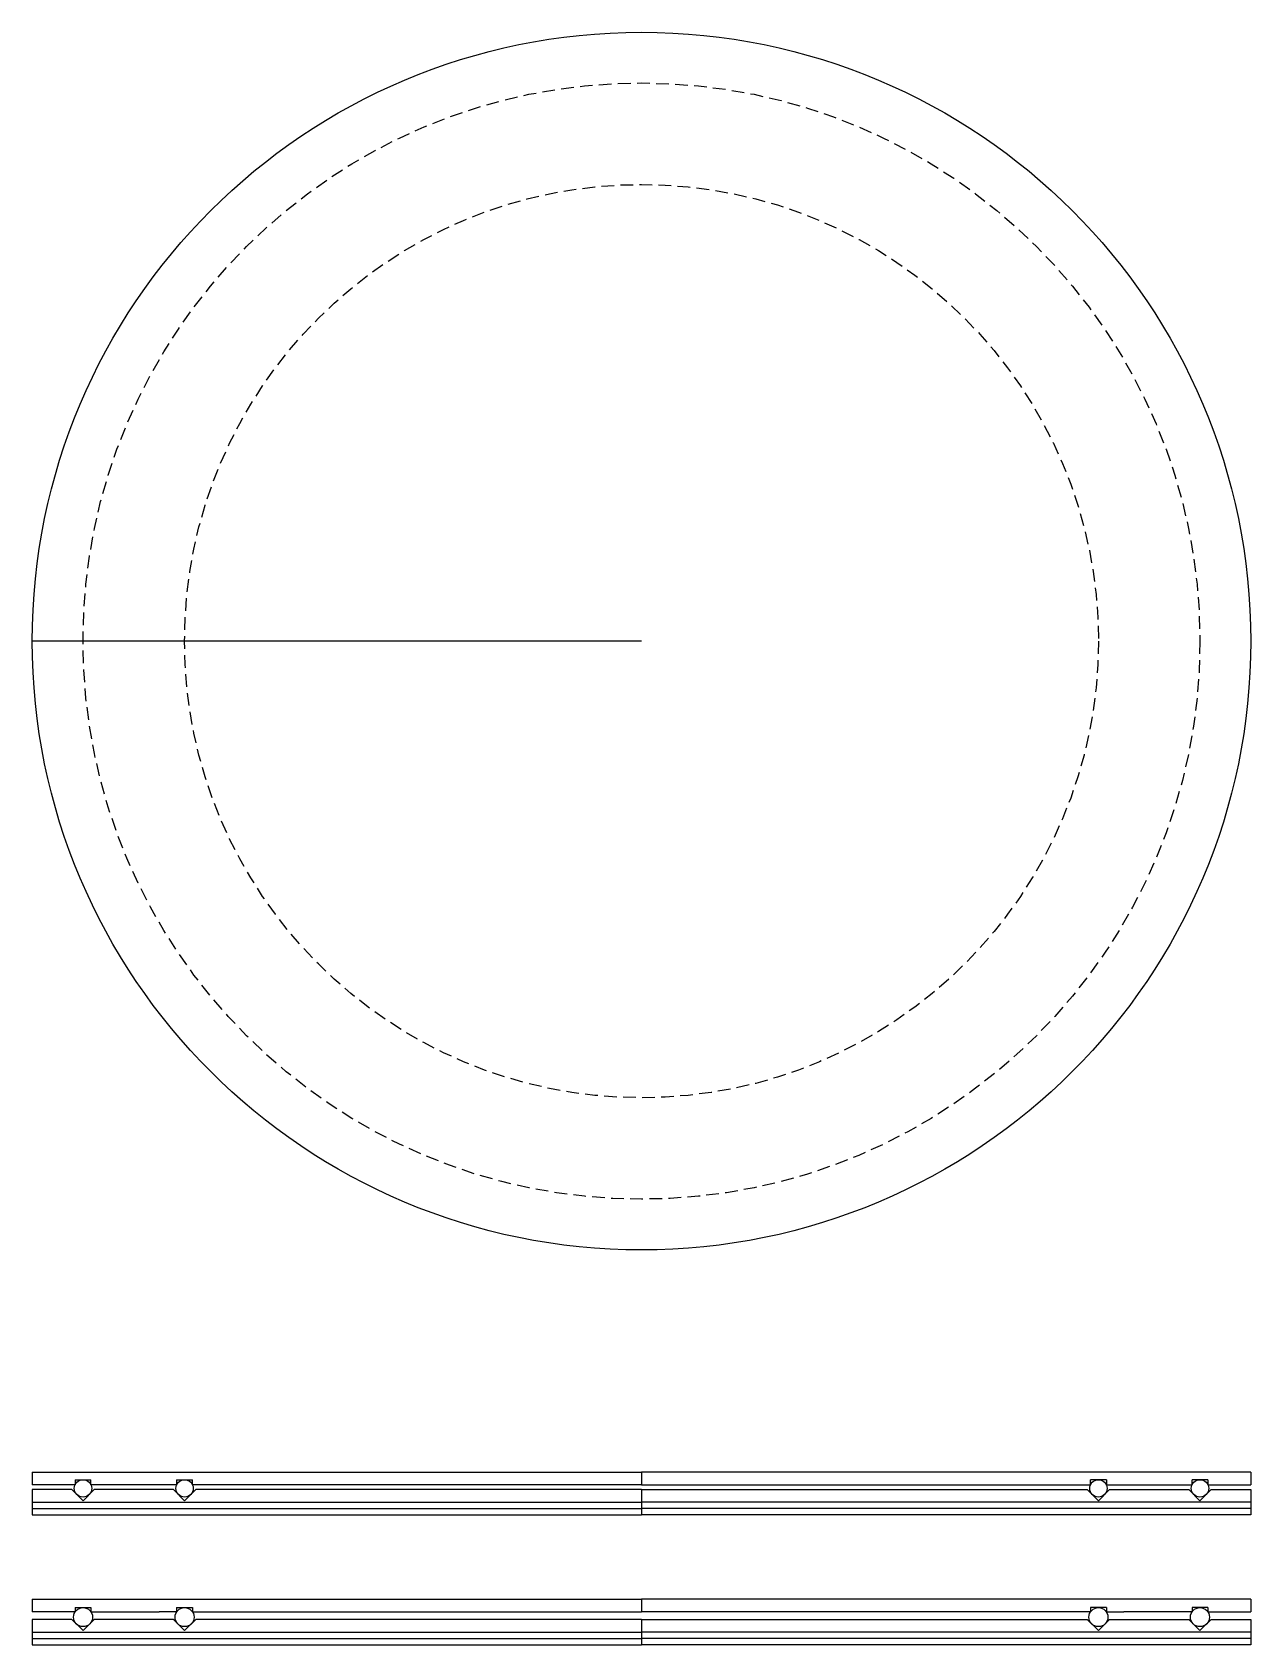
# Model space of a CAD drawing. Header units: inches. Extents: x -116 to 250, y -285 to 80.
# Drawn here: x -44.03 to -20.03, y -94.52 to -62.73 of the extents above; entities that cross this region are included whole.
import ezdxf

# ---------------------------------------------------------------- set-up
doc = ezdxf.new("R2010")
doc.units = ezdxf.units.IN
doc.header["$MEASUREMENT"] = 0
doc.linetypes.add('DASHED2', pattern=[0.375, 0.25, -0.125])

msp = doc.modelspace()

# ---------------------------------------------------------------- linework, layer by layer
for p, q in [((-43.03321, -74.73401), (-44.03321, -74.73401)), ((-32.03321, -74.73401), (-43.03321, -74.73401)), ((-44.03321, -91.11279), (-41.53321, -91.11279)), ((-44.03321, -91.11279), (-44.03321, -91.36279)), ((-41.53321, -91.11279), (-32.03321, -91.11279)), ((-32.03321, -91.11279), (-32.03321, -91.36279)), ((-22.53321, -91.11279), (-32.03321, -91.11279)), ((-32.03321, -91.11279), (-32.03321, -91.36279)), ((-20.03321, -91.11279), (-22.53321, -91.11279)), ((-20.03321, -91.11279), (-20.03321, -91.36279)), ((-43.18946, -91.36279), (-44.03321, -91.36279)), ((-43.25418, -91.4565), (-44.03321, -91.4565)), ((-44.03321, -91.4565), (-44.03321, -91.9565)), ((-43.03321, -91.67747), (-43.25418, -91.4565)), ((-43.18946, -91.26252), (-42.87696, -91.26252)), ((-43.18946, -91.26252), (-43.18946, -91.36279)), ((-42.81224, -91.4565), (-43.03321, -91.67747)), ((-42.87696, -91.36279), (-42.87696, -91.26252)), ((-41.53321, -91.36279), (-42.87696, -91.36279)), ((-41.53321, -91.4565), (-42.81224, -91.4565)), ((-41.18946, -91.36279), (-41.53321, -91.36279)), ((-41.25418, -91.4565), (-41.53321, -91.4565)), ((-41.03321, -91.67747), (-41.25418, -91.4565)), ((-41.18946, -91.26252), (-40.87696, -91.26252)), ((-41.18946, -91.26252), (-41.18946, -91.36279)), ((-40.81224, -91.4565), (-41.03321, -91.67747)), ((-40.87696, -91.36279), (-40.87696, -91.26252)), ((-32.03321, -91.36279), (-40.87696, -91.36279)), ((-32.03321, -91.4565), (-40.81224, -91.4565)), ((-32.03321, -91.36279), (-23.18946, -91.36279)), ((-32.03321, -91.4565), (-32.03321, -91.7065)), ((-32.03321, -91.4565), (-23.25418, -91.4565)), ((-32.03321, -91.4565), (-32.03321, -91.7065)), ((-23.25418, -91.4565), (-23.03321, -91.67747)), ((-22.87696, -91.26252), (-23.18946, -91.26252)), ((-23.18946, -91.36279), (-23.18946, -91.26252)), ((-23.03321, -91.67747), (-22.81224, -91.4565)), ((-22.87696, -91.26252), (-22.87696, -91.36279)), ((-22.87696, -91.36279), (-22.53321, -91.36279)), ((-22.81224, -91.4565), (-22.53321, -91.4565)), ((-22.53321, -91.36279), (-21.18946, -91.36279)), ((-22.53321, -91.4565), (-21.25418, -91.4565)), ((-21.25418, -91.4565), (-21.03321, -91.67747)), ((-20.87696, -91.26252), (-21.18946, -91.26252)), ((-21.18946, -91.36279), (-21.18946, -91.26252)), ((-21.03321, -91.67747), (-20.81224, -91.4565)), ((-20.87696, -91.26252), (-20.87696, -91.36279)), ((-20.87696, -91.36279), (-20.03321, -91.36279)), ((-20.81224, -91.4565), (-20.03321, -91.4565)), ((-20.03321, -91.4565), (-20.03321, -91.9565)), ((-44.03321, -91.7065), (-41.53321, -91.7065)), ((-44.03321, -91.8315), (-41.53321, -91.8315)), ((-41.53321, -91.7065), (-32.03321, -91.7065)), ((-41.53321, -91.8315), (-32.03321, -91.8315)), ((-32.03321, -91.7065), (-32.03321, -91.8315)), ((-22.53321, -91.7065), (-32.03321, -91.7065)), ((-32.03321, -91.7065), (-32.03321, -91.8315)), ((-32.03321, -91.8315), (-32.03321, -91.9565)), ((-22.53321, -91.8315), (-32.03321, -91.8315)), ((-32.03321, -91.8315), (-32.03321, -91.9565)), ((-20.03321, -91.7065), (-22.53321, -91.7065)), ((-20.03321, -91.8315), (-22.53321, -91.8315)), ((-44.03321, -91.9565), (-41.53321, -91.9565)), ((-41.53321, -91.9565), (-32.03321, -91.9565)), ((-22.53321, -91.9565), (-32.03321, -91.9565)), ((-20.03321, -91.9565), (-22.53321, -91.9565)), ((-44.03321, -93.61795), (-41.53321, -93.61795)), ((-44.03321, -93.61795), (-44.03321, -93.86795)), ((-41.53321, -93.61795), (-32.03321, -93.61795)), ((-32.03321, -93.61795), (-32.03321, -93.86795)), ((-22.53321, -93.61795), (-32.03321, -93.61795)), ((-32.03321, -93.61795), (-32.03321, -93.86795)), ((-20.03321, -93.61795), (-22.53321, -93.61795)), ((-20.03321, -93.61795), (-20.03321, -93.86795)), ((-43.18946, -93.86795), (-44.03321, -93.86795)), ((-43.25418, -94.0158), (-44.03321, -94.0158)), ((-44.03321, -94.0158), (-44.03321, -94.5158)), ((-43.03321, -94.23677), (-43.25418, -94.0158)), ((-43.18946, -93.7841), (-42.87696, -93.7841)), ((-43.18946, -93.7841), (-43.18946, -93.86795)), ((-42.81224, -94.0158), (-43.03321, -94.23677)), ((-42.87696, -93.7841), (-42.87696, -93.86795)), ((-42.87696, -93.86795), (-41.53321, -93.86795)), ((-41.53321, -94.0158), (-42.81224, -94.0158)), ((-41.18946, -93.86795), (-41.53321, -93.86795)), ((-41.25418, -94.0158), (-41.53321, -94.0158)), ((-41.03321, -94.23677), (-41.25418, -94.0158)), ((-41.18946, -93.7841), (-40.87696, -93.7841)), ((-41.18946, -93.7841), (-41.18946, -93.86795)), ((-40.81224, -94.0158), (-41.03321, -94.23677)), ((-40.87696, -93.7841), (-40.87696, -93.86795)), ((-40.87696, -93.86795), (-32.03321, -93.86795)), ((-32.03321, -94.0158), (-40.81224, -94.0158)), ((-23.18946, -93.86795), (-32.03321, -93.86795)), ((-32.03321, -94.0158), (-32.03321, -94.5158)), ((-32.03321, -94.0158), (-23.25418, -94.0158)), ((-32.03321, -94.0158), (-32.03321, -94.5158)), ((-23.25418, -94.0158), (-23.03321, -94.23677)), ((-23.18946, -93.7841), (-23.18946, -93.86795)), ((-22.87696, -93.7841), (-23.18946, -93.7841)), ((-23.03321, -94.23677), (-22.81224, -94.0158)), ((-22.87696, -93.7841), (-22.87696, -93.86795)), ((-22.87696, -93.86795), (-22.53321, -93.86795)), ((-22.81224, -94.0158), (-22.53321, -94.0158)), ((-21.18946, -93.86795), (-22.53321, -93.86795)), ((-22.53321, -94.0158), (-21.25418, -94.0158)), ((-21.25418, -94.0158), (-21.03321, -94.23677)), ((-21.18946, -93.7841), (-21.18946, -93.86795)), ((-20.87696, -93.7841), (-21.18946, -93.7841)), ((-21.03321, -94.23677), (-20.81224, -94.0158)), ((-20.87696, -93.7841), (-20.87696, -93.86795)), ((-20.87696, -93.86795), (-20.03321, -93.86795)), ((-20.81224, -94.0158), (-20.03321, -94.0158)), ((-20.03321, -94.0158), (-20.03321, -94.5158)), ((-44.03321, -94.2658), (-41.53321, -94.2658)), ((-44.03321, -94.3908), (-41.53321, -94.3908)), ((-41.53321, -94.2658), (-32.03321, -94.2658)), ((-41.53321, -94.3908), (-32.03321, -94.3908)), ((-22.53321, -94.2658), (-32.03321, -94.2658)), ((-22.53321, -94.3908), (-32.03321, -94.3908)), ((-20.03321, -94.2658), (-22.53321, -94.2658)), ((-20.03321, -94.3908), (-22.53321, -94.3908)), ((-44.03321, -94.5158), (-41.53321, -94.5158)), ((-41.53321, -94.5158), (-32.03321, -94.5158)), ((-22.53321, -94.5158), (-32.03321, -94.5158)), ((-20.03321, -94.5158), (-22.53321, -94.5158))]:
    msp.add_line(p, q)
at = {"color": 4}
msp.add_circle((-32.03321, -74.73401), 12, dxfattribs=at)
at = {"linetype": 'DASHED2'}
for radius in [11, 9]:
    msp.add_circle((-32.03321, -74.73401), radius, dxfattribs=at)
for centre, radius in [((-43.03321, -91.4344), 0.17188), ((-41.03321, -91.4344), 0.17188), ((-23.03321, -91.4344), 0.17188), ((-21.03321, -91.4344), 0.17188), ((-43.03321, -93.9716), 0.1875), ((-41.03321, -93.9716), 0.1875), ((-23.03321, -93.9716), 0.1875), ((-21.03321, -93.9716), 0.1875)]:
    msp.add_circle(centre, radius)

doc.saveas('drawing.dxf')
